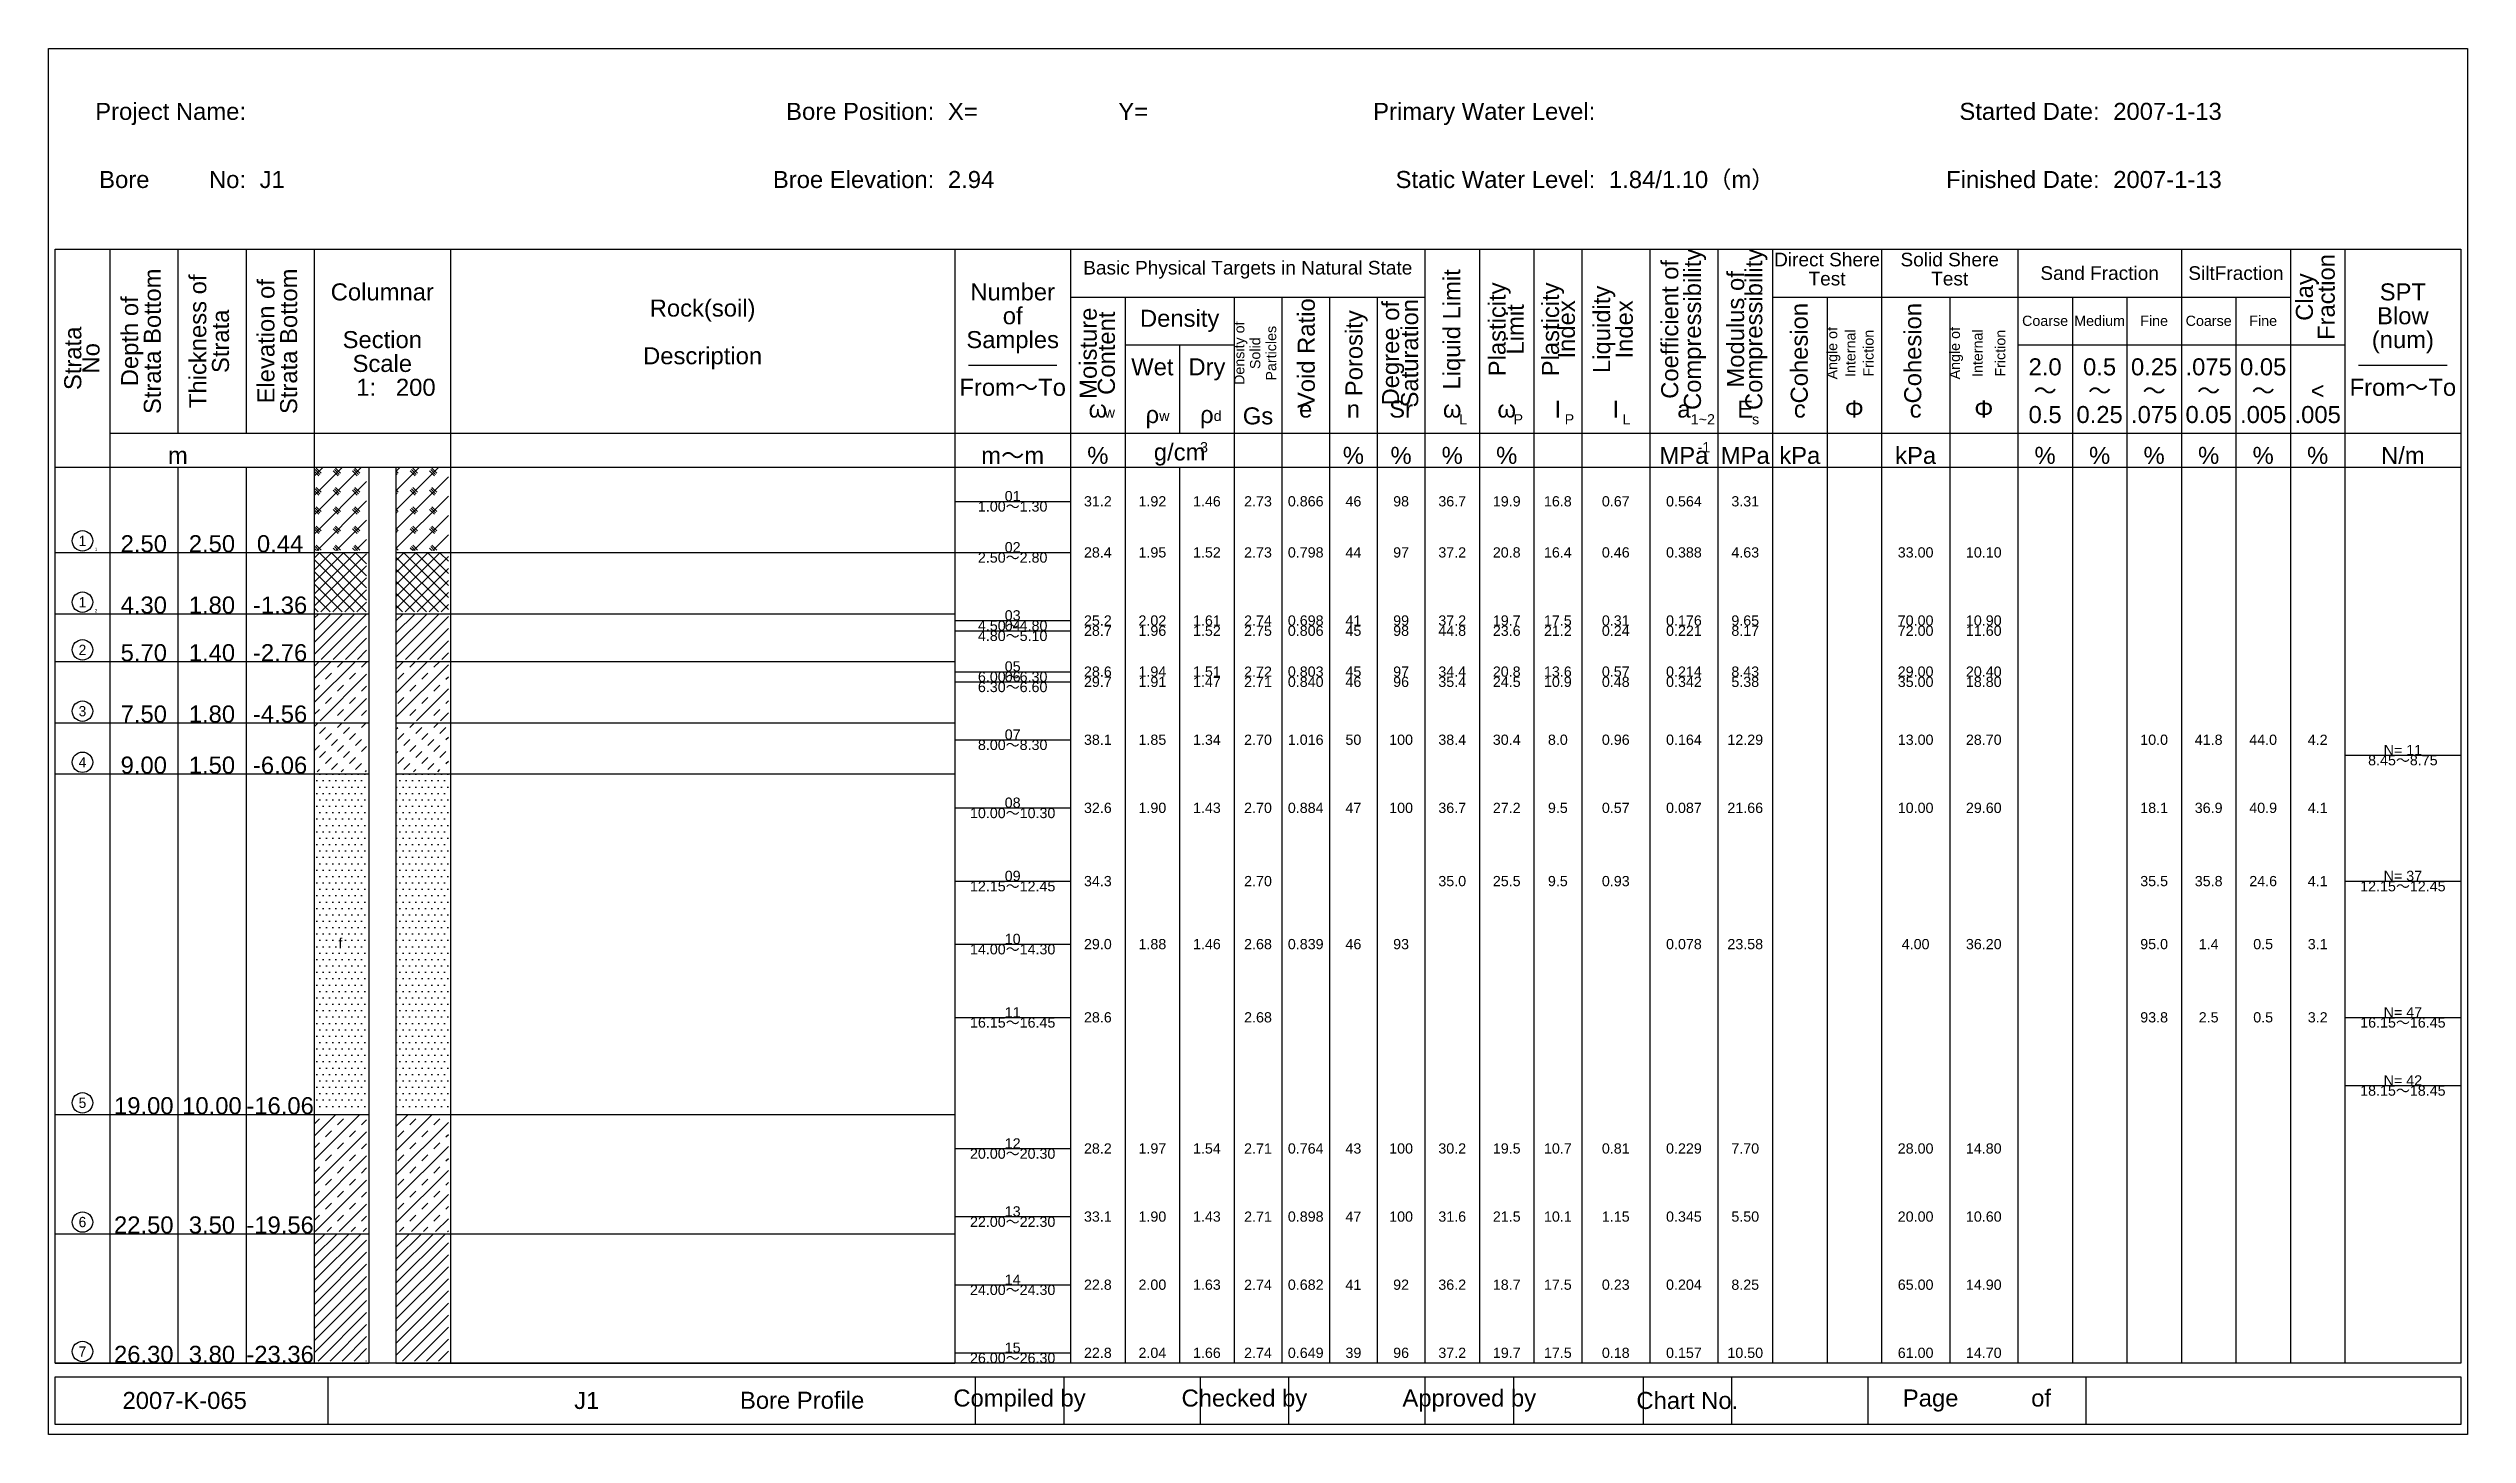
# Model space of a CAD drawing. Extents: x 0 to 355, y 76 to 280.
import ezdxf

# ---------------------------------------------------------------- set-up
doc = ezdxf.new("R2010")
doc.units = 0
doc.header["$MEASUREMENT"] = 0
doc.layers.get('0').update_dxf_attribs({"linetype": 'CONTINUOUS'})
doc.layers.add('1', color=7, linetype='CONTINUOUS')
pattern_1 = [(45, (0, 0), (-1.414214, 1.414214), []), (135, (0.0768, -0.533), (-2.828427, 0), [1, -3]), (135, (0.25, -0.333), (-2.828427, 0), [1, -3]), (135, (0.4232, -0.133), (-2.828427, 0), [1, -3])]
pattern_2 = [(45, (0, 0), (-0.883883, 0.883883), []), (135, (0, 0), (-0.883883, -0.883883), [])]
pattern_3 = [(45, (0, 0), (-0.883883, 0.883883), [])]
pattern_4 = [(45, (0, 0), (-1.767767, 1.767767), []), (45, (1.7678, 0), (-1.767767, 1.767767), [1.25, -1.25])]
pattern_5 = [(45, (0, 0), (-0.883883, 0.883883), [1.25, -1.25])]
pattern_6 = [(0, (0, 0), (0.4688, 0.9375), [0, -0.9375])]

msp = doc.modelspace()

# ---------------------------------------------------------------- texts
at = {"line_spacing_factor": 0.84}
for s, insert, char_height, attachment_point in [('{\\fArial|b0|i0|c134|p54;Project Name:}', (29, 272), 2.5, 3), ('{\\fArial|b0|i0|c134|p54;}', (31, 272), 2.5, 1), ('{\\fArial|b0|i0|c134|p54;X=}', (132, 272), 2.5, 1), ('{\\fArial|b0|i0|c134|p54;Y=}', (157, 272), 2.5, 1), ('{\\fArial|b0|i0|c134|p54;Primary Water Level:}', (227, 272), 2.5, 3), ('{\\fArial|b0|i0|c134|p54;}', (229, 272), 2.5, 1), ('{\\fArial|b0|i0|c134|p54;Started Date:}', (301, 272), 2.5, 3), ('{\\fArial|b0|i0|c134|p54;2007-1-13}', (303, 272), 2.5, 1), ('{\\fArial|b0|i0|c134|p54;Bore         No:}', (29, 262), 2.5, 3), ('{\\fArial|b0|i0|c134|p54;J1}', (31, 262), 2.5, 1), ('{\\fArial|b0|i0|c134|p54;2.94}', (132, 262), 2.5, 1), ('{\\fArial|b0|i0|c134|p54;Static Water Level:}', (227, 262), 2.5, 3), ('{\\fArial|b0|i0|c134|p54;1.84/1.10（m）}', (229, 262), 2.5, 1), ('{\\fArial|b0|i0|c134|p54;Finished Date:}', (301, 262), 2.5, 3), ('{\\fArial|b0|i0|c134|p54;2007-1-13}', (303, 262), 2.5, 1), ('{\\fArial|b0|i0|c134|p54;Basic Physical Targets in Natural State}', (176, 247.5), 2, 5), ('{\\fArial|b0|i0|c134|p54;Direct Shere\\PTest}', (261, 250), 2, 2), ('{\\fArial|b0|i0|c134|p54;Solid Shere\\PTest}', (279, 250), 2, 2), ('{\\fArial|b0|i0|c134|p54;Columnar\\P\\PSection\\PScale}', (49, 245.5), 2.5, 2), ('{\\fArial|b0|i0|c134|p54;Number\\Pof\\PSamples}', (141.5, 245.5), 2.5, 2), ('{\\fArial|b0|i0|c134|p54;Sand Fraction}', (301, 247), 2, 5), ('{\\fArial|b0|i0|c134|p54;SiltFraction}', (321, 247), 2, 5), ('{\\fArial|b0|i0|c134|p54;SPT\\PBlow\\P(num)}', (345.5, 245.5), 2.5, 2), ('{\\fArial|b0|i0|c134|p54;Rock(soil)\\P\\PDescription}', (96, 238), 2.5, 5), ('{\\fArial|b0|i0|c134|p54;Density}', (166, 240), 2.5, 5), ('{\\fArial|b0|i0|c134|p54;Coarse}', (293, 240), 1.5, 5), ('{\\fArial|b0|i0|c134|p54;Medium}', (301, 240), 1.5, 5), ('{\\fArial|b0|i0|c134|p54;Fine}', (309, 240), 1.5, 5), ('{\\fArial|b0|i0|c134|p54;Coarse}', (317, 240), 1.5, 5), ('{\\fArial|b0|i0|c134|p54;Fine}', (325, 240), 1.5, 5), ('{\\fArial|b0|i0|c134|p54;Wet\\P\\Pρ}', (162, 234.5), 2.5, 2), ('{\\fArial|b0|i0|c134|p54;Dry\\P\\Pρ}', (170, 234.5), 2.5, 2), ('{\\fArial|b0|i0|c134|p54;2.0\\P～\\P0.5}', (293, 234.5), 2.5, 2), ('{\\fArial|b0|i0|c134|p54;0.5\\P～\\P0.25}', (301, 234.5), 2.5, 2), ('{\\fArial|b0|i0|c134|p54;0.25\\P～\\P.075}', (309, 234.5), 2.5, 2), ('{\\fArial|b0|i0|c134|p54;.075\\P～\\P0.05}', (317, 234.5), 2.5, 2), ('{\\fArial|b0|i0|c134|p54;0.05\\P～\\P.005}', (325, 234.5), 2.5, 2), ('{\\fArial|b0|i0|c134|p54;1:   200}', (51, 231.5), 2.5, 2), ('{\\fArial|b0|i0|c134|p54;From～To}', (141.5, 231.5), 2.5, 2), ('{\\fArial|b0|i0|c134|p54;From～To}', (345.5, 231.5), 2.5, 2), ('{\\fArial|b0|i0|c134|p54;ω}', (154, 228.3), 2.5, 2), ('{\\fArial|b0|i0|c134|p54;Gs}', (177.5, 227.3), 2.5, 2), ('{\\fArial|b0|i0|c134|p54;e}', (184.5, 228.3), 2.5, 2), ('{\\fArial|b0|i0|c134|p54;n}', (191.5, 228.3), 2.5, 2), ('{\\fArial|b0|i0|c134|p54;Sr}', (198.5, 228.3), 2.5, 2), ('{\\fArial|b0|i0|c134|p54;ω}', (206, 228.3), 2.5, 2), ('{\\fArial|b0|i0|c134|p54;ω}', (214, 228.3), 2.5, 2), ('{\\fArial|b0|i0|c134|p54;Ι}', (221.5, 228.3), 2.5, 2), ('{\\fArial|b0|i0|c134|p54;Ι}', (230, 228.3), 2.5, 2), ('{\\fArial|b0|i0|c134|p54;а}', (240, 228.3), 2.5, 2), ('{\\fArial|b0|i0|c134|p54;E}', (249, 228.3), 2.5, 2), ('{\\fArial|b0|i0|c134|p54;c}', (257, 228.3), 2.5, 2), ('{\\fArial|b0|i0|c134|p54;Φ}', (265, 228.3), 2.5, 2), ('{\\fArial|b0|i0|c134|p54;c}', (274, 228.3), 2.5, 2), ('{\\fArial|b0|i0|c134|p54;Φ}', (284, 228.3), 2.5, 2), ('{\\fArial|b0|i0|c134|p54;\\P<\\P.005}', (333, 234.5), 2.5, 2), ('{\\fArial|b0|i0|c134|p54;w}', (155, 227.3), 1.5, 1), ('{\\fArial|b0|i0|c134|p54;w}', (163, 226.8), 1.5, 1), ('{\\fArial|b0|i0|c134|p54;d}', (171, 226.8), 1.5, 1), ('{\\fArial|b0|i0|c134|p54;L}', (207, 226.3), 1.5, 1), ('{\\fArial|b0|i0|c134|p54;P}', (215, 226.3), 1.5, 1), ('{\\fArial|b0|i0|c134|p54;P}', (222.5, 226.3), 1.5, 1), ('{\\fArial|b0|i0|c134|p54;L}', (231, 226.3), 1.5, 1), ('{\\fArial|b0|i0|c134|p54;1~2}', (241, 226.3), 1.5, 1), ('{\\fArial|b0|i0|c134|p54;s}', (250, 226.3), 1.5, 1), ('{\\fArial|b0|i0|c134|p54;m}', (19, 221.5), 2.5, 2), ('{\\fArial|b0|i0|c134|p54;m～m}', (141.5, 221.5), 2.5, 2), ('{\\fArial|b0|i0|c134|p54;%}', (154, 221.5), 2.5, 2), ('{\\fArial|b0|i0|c134|p54;g/cm}', (166, 222), 2.5, 2), ('{\\fArial|b0|i0|c134|p54;3}', (169, 222.2), 1.5, 1), ('{\\fArial|b0|i0|c134|p54;%}', (191.5, 221.5), 2.5, 2), ('{\\fArial|b0|i0|c134|p54;%}', (198.5, 221.5), 2.5, 2), ('{\\fArial|b0|i0|c134|p54;%}', (206, 221.5), 2.5, 2), ('{\\fArial|b0|i0|c134|p54;%}', (214, 221.5), 2.5, 2), ('{\\fArial|b0|i0|c134|p54;MPа}', (240, 221.5), 2.5, 2), ('{\\fArial|b0|i0|c134|p54;-1}', (242, 222.2), 1.5, 1), ('{\\fArial|b0|i0|c134|p54;MPа}', (249, 221.5), 2.5, 2), ('{\\fArial|b0|i0|c134|p54;kPа}', (257, 221.5), 2.5, 2), ('{\\fArial|b0|i0|c134|p54;kPа}', (274, 221.5), 2.5, 2), ('{\\fArial|b0|i0|c134|p54;%}', (293, 221.5), 2.5, 2), ('{\\fArial|b0|i0|c134|p54;%}', (301, 221.5), 2.5, 2), ('{\\fArial|b0|i0|c134|p54;%}', (309, 221.5), 2.5, 2), ('{\\fArial|b0|i0|c134|p54;%}', (317, 221.5), 2.5, 2), ('{\\fArial|b0|i0|c134|p54;%}', (325, 221.5), 2.5, 2), ('{\\fArial|b0|i0|c134|p54;%}', (333, 221.5), 2.5, 2), ('{\\fArial|b0|i0|c134|p54;N/m}', (345.5, 221.5), 2.5, 2), ('{\\fArial|b0|i0|c134|p54;2007-K-065}', (20, 81.5), 2.5, 5), ('{\\fArial|b0|i0|c134|p54;J1}', (79, 81.5), 2.5, 5), ('{\\fArial|b0|i0|c134|p54;Chart No.}', (240.5, 81.5), 2.5, 5), ('{\\fArial|b0|i0|c134|p54;Page           of           }', (283, 81.5), 2.5, 5)]:
    msp.add_mtext(s, dxfattribs=dict(at, insert=insert, char_height=char_height, attachment_point=attachment_point))
at = {"color": 1, "char_height": 2.5, "line_spacing_factor": 0.84}
for s, insert, attachment_point in [('{\\fArial|b0|i0|c134|p54;Bore Position:}', (130, 272), 3), ('{\\fArial|b0|i0|c134|p54;Broe Elevation:}', (130, 262), 3), ('{\\fArial|b0|i0|c134|p54;Bore Profile}', (119.73, 81.53), 6), ('{\\fArial|b0|i0|c134|p54;Compiled by}', (142.5, 81.5), 5), ('{\\fArial|b0|i0|c134|p54;Checked by}', (175.5, 81.5), 5), ('{\\fArial|b0|i0|c134|p54;Approved by}', (208.5, 81.5), 5)]:
    msp.add_mtext(s, dxfattribs=dict(at, insert=insert, attachment_point=attachment_point))
at = {"attachment_point": 2, "rotation": 90, "line_spacing_factor": 0.84}
for s, insert, char_height in [('{\\fArial|b0|i0|c134|p54;Coefficient of}', (236.67, 238.75), 2.5), ('{\\fArial|b0|i0|c134|p54;Compressibility}', (240, 238.75), 2.5), ('{\\fArial|b0|i0|c134|p54;Compressibility}', (249, 238.75), 2.5), ('{\\fArial|b0|i0|c134|p54;Fraction}', (333, 243.5), 2.5), ('{\\fArial|b0|i0|c134|p54;Strata Bottom}', (14, 237), 2.5), ('{\\fArial|b0|i0|c134|p54;Thickness of}', (20.67, 237), 2.5), ('{\\fArial|b0|i0|c134|p54;Elevation of}', (30.67, 237), 2.5), ('{\\fArial|b0|i0|c134|p54;Strata Bottom}', (34, 237), 2.5), ('{\\fArial|b0|i0|c134|p54;Liquid Limit}', (204.67, 238.75), 2.5), ('{\\fArial|b0|i0|c134|p54;Plasticity}', (211.33, 238.75), 2.5), ('{\\fArial|b0|i0|c134|p54;Plasticity}', (219.17, 238.75), 2.5), ('{\\fArial|b0|i0|c134|p54;Liquidity}', (226.67, 238.75), 2.5), ('{\\fArial|b0|i0|c134|p54;Modulus of}', (246.33, 238.75), 2.5), ('{\\fArial|b0|i0|c134|p54;Clay}', (329.8, 243.5), 2.5), ('{\\fArial|b0|i0|c134|p54;Depth of}', (10.67, 237), 2.5), ('{\\fArial|b0|i0|c134|p54;Strata}', (24, 237), 2.5), ('{\\fArial|b0|i0|c134|p54;Moisture}', (151.33, 235.25), 2.5), ('{\\fArial|b0|i0|c134|p54;Void Ratio}', (183.33, 235.25), 2.5), ('{\\fArial|b0|i0|c134|p54;Porosity}', (190.33, 235.25), 2.5), ('{\\fArial|b0|i0|c134|p54;Degree of}', (195.7, 235.25), 2.5), ('{\\fArial|b0|i0|c134|p54;Saturation}', (198.5, 235.25), 2.5), ('{\\fArial|b0|i0|c134|p54;Limit}', (214, 238.75), 2.5), ('{\\fArial|b0|i0|c134|p54;Index}', (221.5, 238.75), 2.5), ('{\\fArial|b0|i0|c134|p54;Index}', (230, 238.75), 2.5), ('{\\fArial|b0|i0|c134|p54;Cohesion}', (255.67, 235.25), 2.5), ('{\\fArial|b0|i0|c134|p54;Cohesion}', (272.33, 235.25), 2.5), ('{\\fArial|b0|i0|c134|p54;Strata}', (2.33, 234.5), 2.5), ('{\\fArial|b0|i0|c134|p54;Content}', (154, 235.25), 2.5), ('{\\fArial|b0|i0|c134|p54;Density of}', (174, 235.25), 1.5), ('{\\fArial|b0|i0|c134|p54;Particles}', (178.67, 235.25), 1.5), ('{\\fArial|b0|i0|c134|p54;Angle of}', (261, 235.25), 1.5), ('{\\fArial|b0|i0|c134|p54;Internal}', (263.67, 235.25), 1.5), ('{\\fArial|b0|i0|c134|p54;Friction}', (266.33, 235.25), 1.5), ('{\\fArial|b0|i0|c134|p54;Angle of}', (279, 235.25), 1.5), ('{\\fArial|b0|i0|c134|p54;Internal}', (282.33, 235.25), 1.5), ('{\\fArial|b0|i0|c134|p54;Friction}', (285.67, 235.25), 1.5), ('{\\fArial|b0|i0|c134|p54;No}', (5, 234.5), 2.5), ('{\\fArial|b0|i0|c134|p54;Solid}', (176.33, 235.25), 1.5)]:
    msp.add_mtext(s, dxfattribs=dict(at, insert=insert, char_height=char_height))
at = {"layer": '1', "char_height": 2.5, "width": 75.5, "attachment_point": 1, "line_spacing_factor": 0.84}
for insert in [(59, 218.5), (59, 206), (59, 197), (59, 190), (59, 181), (59, 173.5), (59, 123.5), (59, 106)]:
    msp.add_mtext('{\\fArial|b0|i0|c134|p54;}', dxfattribs=dict(at, insert=insert))
at = {"layer": '1', "line_spacing_factor": 0.84}
for s, insert, char_height, attachment_point in [('{\\fArial|b0|i0|c134|p54;1.00～1.30}', (141.5, 213.5), 1.5, 2), ('{\\fArial|b0|i0|c134|p54;01}', (141.5, 213.5), 1.5, 8), ('{\\fArial|b0|i0|c134|p54;31.2}', (154, 213.5), 1.5, 5), ('{\\fArial|b0|i0|c134|p54;1.92}', (162, 213.5), 1.5, 5), ('{\\fArial|b0|i0|c134|p54;1.46}', (170, 213.5), 1.5, 5), ('{\\fArial|b0|i0|c134|p54;2.73}', (177.5, 213.5), 1.5, 5), ('{\\fArial|b0|i0|c134|p54;0.866}', (184.5, 213.5), 1.5, 5), ('{\\fArial|b0|i0|c134|p54;46}', (191.5, 213.5), 1.5, 5), ('{\\fArial|b0|i0|c134|p54;98}', (198.5, 213.5), 1.5, 5), ('{\\fArial|b0|i0|c134|p54;36.7}', (206, 213.5), 1.5, 5), ('{\\fArial|b0|i0|c134|p54;19.9}', (214, 213.5), 1.5, 5), ('{\\fArial|b0|i0|c134|p54;16.8}', (221.5, 213.5), 1.5, 5), ('{\\fArial|b0|i0|c134|p54;0.67}', (230, 213.5), 1.5, 5), ('{\\fArial|b0|i0|c134|p54;0.564}', (240, 213.5), 1.5, 5), ('{\\fArial|b0|i0|c134|p54;3.31}', (249, 213.5), 1.5, 5), ('{\\fArial|b0|i0|c134|p54; }', (257, 213.5), 1.5, 5), ('{\\fArial|b0|i0|c134|p54; }', (265, 213.5), 1.5, 5), ('{\\fArial|b0|i0|c134|p54; }', (274, 213.5), 1.5, 5), ('{\\fArial|b0|i0|c134|p54; }', (284, 213.5), 1.5, 5), ('{\\fArial|b0|i0|c134|p54; }', (293, 213.5), 1.5, 5), ('{\\fArial|b0|i0|c134|p54; }', (301, 213.5), 1.5, 5), ('{\\fArial|b0|i0|c134|p54; }', (309, 213.5), 1.5, 5), ('{\\fArial|b0|i0|c134|p54; }', (317, 213.5), 1.5, 5), ('{\\fArial|b0|i0|c134|p54; }', (325, 213.5), 1.5, 5), ('{\\fArial|b0|i0|c134|p54;2.50}', (14, 206), 2.5, 8), ('{\\fArial|b0|i0|c134|p54;2.50}', (24, 206), 2.5, 8), ('{\\fArial|b0|i0|c134|p54;0.44}', (34, 206), 2.5, 8), ('{\\fArial|b0|i0|c134|p54;2.50～2.80}', (141.5, 206), 1.5, 2), ('{\\fArial|b0|i0|c134|p54;02}', (141.5, 206), 1.5, 8), ('{\\fArial|b0|i0|c134|p54;28.4}', (154, 206), 1.5, 5), ('{\\fArial|b0|i0|c134|p54;1.95}', (162, 206), 1.5, 5), ('{\\fArial|b0|i0|c134|p54;1.52}', (170, 206), 1.5, 5), ('{\\fArial|b0|i0|c134|p54;2.73}', (177.5, 206), 1.5, 5), ('{\\fArial|b0|i0|c134|p54;0.798}', (184.5, 206), 1.5, 5), ('{\\fArial|b0|i0|c134|p54;44}', (191.5, 206), 1.5, 5), ('{\\fArial|b0|i0|c134|p54;97}', (198.5, 206), 1.5, 5), ('{\\fArial|b0|i0|c134|p54;37.2}', (206, 206), 1.5, 5), ('{\\fArial|b0|i0|c134|p54;20.8}', (214, 206), 1.5, 5), ('{\\fArial|b0|i0|c134|p54;16.4}', (221.5, 206), 1.5, 5), ('{\\fArial|b0|i0|c134|p54;0.46}', (230, 206), 1.5, 5), ('{\\fArial|b0|i0|c134|p54;0.388}', (240, 206), 1.5, 5), ('{\\fArial|b0|i0|c134|p54;4.63}', (249, 206), 1.5, 5), ('{\\fArial|b0|i0|c134|p54; }', (257, 206), 1.5, 5), ('{\\fArial|b0|i0|c134|p54; }', (265, 206), 1.5, 5), ('{\\fArial|b0|i0|c134|p54;33.00}', (274, 206), 1.5, 5), ('{\\fArial|b0|i0|c134|p54;10.10}', (284, 206), 1.5, 5), ('{\\fArial|b0|i0|c134|p54; }', (293, 206), 1.5, 5), ('{\\fArial|b0|i0|c134|p54; }', (301, 206), 1.5, 5), ('{\\fArial|b0|i0|c134|p54; }', (309, 206), 1.5, 5), ('{\\fArial|b0|i0|c134|p54; }', (317, 206), 1.5, 5), ('{\\fArial|b0|i0|c134|p54; }', (325, 206), 1.5, 5), ('{\\fArial|b0|i0|c134|p54;4.30}', (14, 197), 2.5, 8), ('{\\fArial|b0|i0|c134|p54;1.80}', (24, 197), 2.5, 8), ('{\\fArial|b0|i0|c134|p54;-1.36}', (34, 197), 2.5, 8), ('{\\fArial|b0|i0|c134|p54;4.50～4.80}', (141.5, 196), 1.5, 2), ('{\\fArial|b0|i0|c134|p54;03}', (141.5, 196), 1.5, 8), ('{\\fArial|b0|i0|c134|p54;04}', (141.5, 194.5), 1.5, 8), ('{\\fArial|b0|i0|c134|p54;25.2}', (154, 196), 1.5, 5), ('{\\fArial|b0|i0|c134|p54;28.7}', (154, 194.5), 1.5, 5), ('{\\fArial|b0|i0|c134|p54;2.02}', (162, 196), 1.5, 5), ('{\\fArial|b0|i0|c134|p54;1.96}', (162, 194.5), 1.5, 5), ('{\\fArial|b0|i0|c134|p54;1.61}', (170, 196), 1.5, 5), ('{\\fArial|b0|i0|c134|p54;1.52}', (170, 194.5), 1.5, 5), ('{\\fArial|b0|i0|c134|p54;2.74}', (177.5, 196), 1.5, 5), ('{\\fArial|b0|i0|c134|p54;2.75}', (177.5, 194.5), 1.5, 5), ('{\\fArial|b0|i0|c134|p54;0.698}', (184.5, 196), 1.5, 5), ('{\\fArial|b0|i0|c134|p54;0.806}', (184.5, 194.5), 1.5, 5), ('{\\fArial|b0|i0|c134|p54;41}', (191.5, 196), 1.5, 5), ('{\\fArial|b0|i0|c134|p54;45}', (191.5, 194.5), 1.5, 5), ('{\\fArial|b0|i0|c134|p54;99}', (198.5, 196), 1.5, 5), ('{\\fArial|b0|i0|c134|p54;98}', (198.5, 194.5), 1.5, 5), ('{\\fArial|b0|i0|c134|p54;44.8}', (206, 194.5), 1.5, 5), ('{\\fArial|b0|i0|c134|p54;37.2}', (206, 196), 1.5, 5), ('{\\fArial|b0|i0|c134|p54;23.6}', (214, 194.5), 1.5, 5), ('{\\fArial|b0|i0|c134|p54;19.7}', (214, 196), 1.5, 5), ('{\\fArial|b0|i0|c134|p54;21.2}', (221.5, 194.5), 1.5, 5), ('{\\fArial|b0|i0|c134|p54;17.5}', (221.5, 196), 1.5, 5), ('{\\fArial|b0|i0|c134|p54;0.31}', (230, 196), 1.5, 5), ('{\\fArial|b0|i0|c134|p54;0.24}', (230, 194.5), 1.5, 5), ('{\\fArial|b0|i0|c134|p54;0.176}', (240, 196), 1.5, 5), ('{\\fArial|b0|i0|c134|p54;0.221}', (240, 194.5), 1.5, 5), ('{\\fArial|b0|i0|c134|p54;8.17}', (249, 194.5), 1.5, 5), ('{\\fArial|b0|i0|c134|p54;9.65}', (249, 196), 1.5, 5), ('{\\fArial|b0|i0|c134|p54; }', (257, 196), 1.5, 5), ('{\\fArial|b0|i0|c134|p54; }', (265, 196), 1.5, 5), ('{\\fArial|b0|i0|c134|p54;70.00}', (274, 196), 1.5, 5), ('{\\fArial|b0|i0|c134|p54;72.00}', (274, 194.5), 1.5, 5), ('{\\fArial|b0|i0|c134|p54;10.90}', (284, 196), 1.5, 5), ('{\\fArial|b0|i0|c134|p54;11.60}', (284, 194.5), 1.5, 5), ('{\\fArial|b0|i0|c134|p54; }', (293, 196), 1.5, 5), ('{\\fArial|b0|i0|c134|p54; }', (301, 196), 1.5, 5), ('{\\fArial|b0|i0|c134|p54; }', (309, 196), 1.5, 5), ('{\\fArial|b0|i0|c134|p54; }', (317, 196), 1.5, 5), ('{\\fArial|b0|i0|c134|p54; }', (325, 196), 1.5, 5), ('{\\fArial|b0|i0|c134|p54;5.70}', (14, 190), 2.5, 8), ('{\\fArial|b0|i0|c134|p54;1.40}', (24, 190), 2.5, 8), ('{\\fArial|b0|i0|c134|p54;-2.76}', (34, 190), 2.5, 8), ('{\\fArial|b0|i0|c134|p54;4.80～5.10}', (141.5, 194.5), 1.5, 2), ('{\\fArial|b0|i0|c134|p54; }', (257, 194.5), 1.5, 5), ('{\\fArial|b0|i0|c134|p54; }', (265, 194.5), 1.5, 5), ('{\\fArial|b0|i0|c134|p54; }', (293, 194.5), 1.5, 5), ('{\\fArial|b0|i0|c134|p54; }', (301, 194.5), 1.5, 5), ('{\\fArial|b0|i0|c134|p54; }', (309, 194.5), 1.5, 5), ('{\\fArial|b0|i0|c134|p54; }', (317, 194.5), 1.5, 5), ('{\\fArial|b0|i0|c134|p54; }', (325, 194.5), 1.5, 5), ('{\\fArial|b0|i0|c134|p54;6.00～6.30}', (141.5, 188.5), 1.5, 2), ('{\\fArial|b0|i0|c134|p54;05}', (141.5, 188.5), 1.5, 8), ('{\\fArial|b0|i0|c134|p54;06}', (141.5, 187), 1.5, 8), ('{\\fArial|b0|i0|c134|p54;28.6}', (154, 188.5), 1.5, 5), ('{\\fArial|b0|i0|c134|p54;1.94}', (162, 188.5), 1.5, 5), ('{\\fArial|b0|i0|c134|p54;1.51}', (170, 188.5), 1.5, 5), ('{\\fArial|b0|i0|c134|p54;2.72}', (177.5, 188.5), 1.5, 5), ('{\\fArial|b0|i0|c134|p54;0.803}', (184.5, 188.5), 1.5, 5), ('{\\fArial|b0|i0|c134|p54;45}', (191.5, 188.5), 1.5, 5), ('{\\fArial|b0|i0|c134|p54;97}', (198.5, 188.5), 1.5, 5), ('{\\fArial|b0|i0|c134|p54;34.4}', (206, 188.5), 1.5, 5), ('{\\fArial|b0|i0|c134|p54;20.8}', (214, 188.5), 1.5, 5), ('{\\fArial|b0|i0|c134|p54;13.6}', (221.5, 188.5), 1.5, 5), ('{\\fArial|b0|i0|c134|p54;0.57}', (230, 188.5), 1.5, 5), ('{\\fArial|b0|i0|c134|p54;0.214}', (240, 188.5), 1.5, 5), ('{\\fArial|b0|i0|c134|p54;8.43}', (249, 188.5), 1.5, 5), ('{\\fArial|b0|i0|c134|p54; }', (257, 188.5), 1.5, 5), ('{\\fArial|b0|i0|c134|p54; }', (265, 188.5), 1.5, 5), ('{\\fArial|b0|i0|c134|p54;29.00}', (274, 188.5), 1.5, 5), ('{\\fArial|b0|i0|c134|p54;20.40}', (284, 188.5), 1.5, 5), ('{\\fArial|b0|i0|c134|p54; }', (293, 188.5), 1.5, 5), ('{\\fArial|b0|i0|c134|p54; }', (301, 188.5), 1.5, 5), ('{\\fArial|b0|i0|c134|p54; }', (309, 188.5), 1.5, 5), ('{\\fArial|b0|i0|c134|p54; }', (317, 188.5), 1.5, 5), ('{\\fArial|b0|i0|c134|p54; }', (325, 188.5), 1.5, 5), ('{\\fArial|b0|i0|c134|p54;6.30～6.60}', (141.5, 187), 1.5, 2), ('{\\fArial|b0|i0|c134|p54;29.7}', (154, 187), 1.5, 5), ('{\\fArial|b0|i0|c134|p54;1.91}', (162, 187), 1.5, 5), ('{\\fArial|b0|i0|c134|p54;1.47}', (170, 187), 1.5, 5), ('{\\fArial|b0|i0|c134|p54;2.71}', (177.5, 187), 1.5, 5), ('{\\fArial|b0|i0|c134|p54;0.840}', (184.5, 187), 1.5, 5), ('{\\fArial|b0|i0|c134|p54;46}', (191.5, 187), 1.5, 5), ('{\\fArial|b0|i0|c134|p54;96}', (198.5, 187), 1.5, 5), ('{\\fArial|b0|i0|c134|p54;35.4}', (206, 187), 1.5, 5), ('{\\fArial|b0|i0|c134|p54;24.5}', (214, 187), 1.5, 5), ('{\\fArial|b0|i0|c134|p54;10.9}', (221.5, 187), 1.5, 5), ('{\\fArial|b0|i0|c134|p54;0.48}', (230, 187), 1.5, 5), ('{\\fArial|b0|i0|c134|p54;0.342}', (240, 187), 1.5, 5), ('{\\fArial|b0|i0|c134|p54;5.38}', (249, 187), 1.5, 5), ('{\\fArial|b0|i0|c134|p54; }', (257, 187), 1.5, 5), ('{\\fArial|b0|i0|c134|p54; }', (265, 187), 1.5, 5), ('{\\fArial|b0|i0|c134|p54;35.00}', (274, 187), 1.5, 5), ('{\\fArial|b0|i0|c134|p54;18.80}', (284, 187), 1.5, 5), ('{\\fArial|b0|i0|c134|p54; }', (293, 187), 1.5, 5), ('{\\fArial|b0|i0|c134|p54; }', (301, 187), 1.5, 5), ('{\\fArial|b0|i0|c134|p54; }', (309, 187), 1.5, 5), ('{\\fArial|b0|i0|c134|p54; }', (317, 187), 1.5, 5), ('{\\fArial|b0|i0|c134|p54; }', (325, 187), 1.5, 5), ('{\\fArial|b0|i0|c134|p54;7.50}', (14, 181), 2.5, 8), ('{\\fArial|b0|i0|c134|p54;1.80}', (24, 181), 2.5, 8), ('{\\fArial|b0|i0|c134|p54;-4.56}', (34, 181), 2.5, 8), ('{\\fArial|b0|i0|c134|p54;8.00～8.30}', (141.5, 178.5), 1.5, 2), ('{\\fArial|b0|i0|c134|p54;07}', (141.5, 178.5), 1.5, 8), ('{\\fArial|b0|i0|c134|p54;38.1}', (154, 178.5), 1.5, 5), ('{\\fArial|b0|i0|c134|p54;1.85}', (162, 178.5), 1.5, 5), ('{\\fArial|b0|i0|c134|p54;1.34}', (170, 178.5), 1.5, 5), ('{\\fArial|b0|i0|c134|p54;2.70}', (177.5, 178.5), 1.5, 5), ('{\\fArial|b0|i0|c134|p54;1.016}', (184.5, 178.5), 1.5, 5), ('{\\fArial|b0|i0|c134|p54;50}', (191.5, 178.5), 1.5, 5), ('{\\fArial|b0|i0|c134|p54;100}', (198.5, 178.5), 1.5, 5), ('{\\fArial|b0|i0|c134|p54;38.4}', (206, 178.5), 1.5, 5), ('{\\fArial|b0|i0|c134|p54;30.4}', (214, 178.5), 1.5, 5), ('{\\fArial|b0|i0|c134|p54;8.0}', (221.5, 178.5), 1.5, 5), ('{\\fArial|b0|i0|c134|p54;0.96}', (230, 178.5), 1.5, 5), ('{\\fArial|b0|i0|c134|p54;0.164}', (240, 178.5), 1.5, 5), ('{\\fArial|b0|i0|c134|p54;12.29}', (249, 178.5), 1.5, 5), ('{\\fArial|b0|i0|c134|p54; }', (257, 178.5), 1.5, 5), ('{\\fArial|b0|i0|c134|p54; }', (265, 178.5), 1.5, 5), ('{\\fArial|b0|i0|c134|p54;13.00}', (274, 178.5), 1.5, 5), ('{\\fArial|b0|i0|c134|p54;28.70}', (284, 178.5), 1.5, 5), ('{\\fArial|b0|i0|c134|p54; }', (293, 178.5), 1.5, 5), ('{\\fArial|b0|i0|c134|p54; }', (301, 178.5), 1.5, 5), ('{\\fArial|b0|i0|c134|p54;10.0}', (309, 178.5), 1.5, 5), ('{\\fArial|b0|i0|c134|p54;41.8}', (317, 178.5), 1.5, 5), ('{\\fArial|b0|i0|c134|p54;44.0}', (325, 178.5), 1.5, 5), ('{\\fArial|b0|i0|c134|p54;4.2}', (333, 178.5), 1.5, 5), ('{\\fArial|b0|i0|c134|p54;N= 11}', (345.5, 176.25), 1.5, 8), ('{\\fArial|b0|i0|c134|p54;9.00}', (14, 173.5), 2.5, 8), ('{\\fArial|b0|i0|c134|p54;1.50}', (24, 173.5), 2.5, 8), ('{\\fArial|b0|i0|c134|p54;-6.06}', (34, 173.5), 2.5, 8), ('{\\fArial|b0|i0|c134|p54;8.45～8.75}', (345.5, 176.25), 1.5, 2), ('{\\fArial|b0|i0|c134|p54;10.00～10.30}', (141.5, 168.5), 1.5, 2), ('{\\fArial|b0|i0|c134|p54;08}', (141.5, 168.5), 1.5, 8), ('{\\fArial|b0|i0|c134|p54;32.6}', (154, 168.5), 1.5, 5), ('{\\fArial|b0|i0|c134|p54;1.90}', (162, 168.5), 1.5, 5), ('{\\fArial|b0|i0|c134|p54;1.43}', (170, 168.5), 1.5, 5), ('{\\fArial|b0|i0|c134|p54;2.70}', (177.5, 168.5), 1.5, 5), ('{\\fArial|b0|i0|c134|p54;0.884}', (184.5, 168.5), 1.5, 5), ('{\\fArial|b0|i0|c134|p54;47}', (191.5, 168.5), 1.5, 5), ('{\\fArial|b0|i0|c134|p54;100}', (198.5, 168.5), 1.5, 5), ('{\\fArial|b0|i0|c134|p54;36.7}', (206, 168.5), 1.5, 5), ('{\\fArial|b0|i0|c134|p54;27.2}', (214, 168.5), 1.5, 5), ('{\\fArial|b0|i0|c134|p54;9.5}', (221.5, 168.5), 1.5, 5), ('{\\fArial|b0|i0|c134|p54;0.57}', (230, 168.5), 1.5, 5), ('{\\fArial|b0|i0|c134|p54;0.087}', (240, 168.5), 1.5, 5), ('{\\fArial|b0|i0|c134|p54;21.66}', (249, 168.5), 1.5, 5), ('{\\fArial|b0|i0|c134|p54; }', (257, 168.5), 1.5, 5), ('{\\fArial|b0|i0|c134|p54; }', (265, 168.5), 1.5, 5), ('{\\fArial|b0|i0|c134|p54;10.00}', (274, 168.5), 1.5, 5), ('{\\fArial|b0|i0|c134|p54;29.60}', (284, 168.5), 1.5, 5), ('{\\fArial|b0|i0|c134|p54; }', (293, 168.5), 1.5, 5), ('{\\fArial|b0|i0|c134|p54; }', (301, 168.5), 1.5, 5), ('{\\fArial|b0|i0|c134|p54;18.1}', (309, 168.5), 1.5, 5), ('{\\fArial|b0|i0|c134|p54;36.9}', (317, 168.5), 1.5, 5), ('{\\fArial|b0|i0|c134|p54;40.9}', (325, 168.5), 1.5, 5), ('{\\fArial|b0|i0|c134|p54;4.1}', (333, 168.5), 1.5, 5), ('{\\fArial|b0|i0|c134|p54;12.15～12.45}', (141.5, 157.75), 1.5, 2), ('{\\fArial|b0|i0|c134|p54;09}', (141.5, 157.75), 1.5, 8), ('{\\fArial|b0|i0|c134|p54;34.3}', (154, 157.75), 1.5, 5), ('{\\fArial|b0|i0|c134|p54; }', (162, 157.75), 1.5, 5), ('{\\fArial|b0|i0|c134|p54; }', (170, 157.75), 1.5, 5), ('{\\fArial|b0|i0|c134|p54;2.70}', (177.5, 157.75), 1.5, 5), ('{\\fArial|b0|i0|c134|p54; }', (184.5, 157.75), 1.5, 5), ('{\\fArial|b0|i0|c134|p54; }', (191.5, 157.75), 1.5, 5), ('{\\fArial|b0|i0|c134|p54; }', (198.5, 157.75), 1.5, 5), ('{\\fArial|b0|i0|c134|p54;35.0}', (206, 157.75), 1.5, 5), ('{\\fArial|b0|i0|c134|p54;25.5}', (214, 157.75), 1.5, 5), ('{\\fArial|b0|i0|c134|p54;9.5}', (221.5, 157.75), 1.5, 5), ('{\\fArial|b0|i0|c134|p54;0.93}', (230, 157.75), 1.5, 5), ('{\\fArial|b0|i0|c134|p54; }', (240, 157.75), 1.5, 5), ('{\\fArial|b0|i0|c134|p54; }', (249, 157.75), 1.5, 5), ('{\\fArial|b0|i0|c134|p54; }', (257, 157.75), 1.5, 5), ('{\\fArial|b0|i0|c134|p54; }', (265, 157.75), 1.5, 5), ('{\\fArial|b0|i0|c134|p54; }', (274, 157.75), 1.5, 5), ('{\\fArial|b0|i0|c134|p54; }', (284, 157.75), 1.5, 5), ('{\\fArial|b0|i0|c134|p54; }', (293, 157.75), 1.5, 5), ('{\\fArial|b0|i0|c134|p54; }', (301, 157.75), 1.5, 5), ('{\\fArial|b0|i0|c134|p54;35.5}', (309, 157.75), 1.5, 5), ('{\\fArial|b0|i0|c134|p54;35.8}', (317, 157.75), 1.5, 5), ('{\\fArial|b0|i0|c134|p54;24.6}', (325, 157.75), 1.5, 5), ('{\\fArial|b0|i0|c134|p54;4.1}', (333, 157.75), 1.5, 5), ('{\\fArial|b0|i0|c134|p54;12.15～12.45}', (345.5, 157.75), 1.5, 2), ('{\\fArial|b0|i0|c134|p54;N= 37}', (345.5, 157.75), 1.5, 8), ('{\\f|b0|i0|c134|p54;f}', (42.85, 148.65), 1.5, 5), ('{\\fArial|b0|i0|c134|p54;10}', (141.5, 148.5), 1.5, 8), ('{\\fArial|b0|i0|c134|p54;29.0}', (154, 148.5), 1.5, 5), ('{\\fArial|b0|i0|c134|p54;1.88}', (162, 148.5), 1.5, 5), ('{\\fArial|b0|i0|c134|p54;1.46}', (170, 148.5), 1.5, 5), ('{\\fArial|b0|i0|c134|p54;2.68}', (177.5, 148.5), 1.5, 5), ('{\\fArial|b0|i0|c134|p54;0.839}', (184.5, 148.5), 1.5, 5), ('{\\fArial|b0|i0|c134|p54;46}', (191.5, 148.5), 1.5, 5), ('{\\fArial|b0|i0|c134|p54;93}', (198.5, 148.5), 1.5, 5), ('{\\fArial|b0|i0|c134|p54;0.078}', (240, 148.5), 1.5, 5), ('{\\fArial|b0|i0|c134|p54;23.58}', (249, 148.5), 1.5, 5), ('{\\fArial|b0|i0|c134|p54;4.00}', (274, 148.5), 1.5, 5), ('{\\fArial|b0|i0|c134|p54;36.20}', (284, 148.5), 1.5, 5), ('{\\fArial|b0|i0|c134|p54;95.0}', (309, 148.5), 1.5, 5), ('{\\fArial|b0|i0|c134|p54;1.4}', (317, 148.5), 1.5, 5), ('{\\fArial|b0|i0|c134|p54;0.5}', (325, 148.5), 1.5, 5), ('{\\fArial|b0|i0|c134|p54;3.1}', (333, 148.5), 1.5, 5), ('{\\fArial|b0|i0|c134|p54;14.00～14.30}', (141.5, 148.5), 1.5, 2), ('{\\fArial|b0|i0|c134|p54; }', (206, 148.5), 1.5, 5), ('{\\fArial|b0|i0|c134|p54; }', (214, 148.5), 1.5, 5), ('{\\fArial|b0|i0|c134|p54; }', (221.5, 148.5), 1.5, 5), ('{\\fArial|b0|i0|c134|p54; }', (230, 148.5), 1.5, 5), ('{\\fArial|b0|i0|c134|p54; }', (257, 148.5), 1.5, 5), ('{\\fArial|b0|i0|c134|p54; }', (265, 148.5), 1.5, 5), ('{\\fArial|b0|i0|c134|p54; }', (293, 148.5), 1.5, 5), ('{\\fArial|b0|i0|c134|p54; }', (301, 148.5), 1.5, 5), ('{\\fArial|b0|i0|c134|p54;11}', (141.5, 137.75), 1.5, 8), ('{\\fArial|b0|i0|c134|p54;28.6}', (154, 137.75), 1.5, 5), ('{\\fArial|b0|i0|c134|p54;2.68}', (177.5, 137.75), 1.5, 5), ('{\\fArial|b0|i0|c134|p54;93.8}', (309, 137.75), 1.5, 5), ('{\\fArial|b0|i0|c134|p54;2.5}', (317, 137.75), 1.5, 5), ('{\\fArial|b0|i0|c134|p54;0.5}', (325, 137.75), 1.5, 5), ('{\\fArial|b0|i0|c134|p54;3.2}', (333, 137.75), 1.5, 5), ('{\\fArial|b0|i0|c134|p54;N= 47}', (345.5, 137.75), 1.5, 8), ('{\\fArial|b0|i0|c134|p54;16.15～16.45}', (141.5, 137.75), 1.5, 2), ('{\\fArial|b0|i0|c134|p54; }', (162, 137.75), 1.5, 5), ('{\\fArial|b0|i0|c134|p54; }', (170, 137.75), 1.5, 5), ('{\\fArial|b0|i0|c134|p54; }', (184.5, 137.75), 1.5, 5), ('{\\fArial|b0|i0|c134|p54; }', (191.5, 137.75), 1.5, 5), ('{\\fArial|b0|i0|c134|p54; }', (198.5, 137.75), 1.5, 5), ('{\\fArial|b0|i0|c134|p54; }', (206, 137.75), 1.5, 5), ('{\\fArial|b0|i0|c134|p54; }', (214, 137.75), 1.5, 5), ('{\\fArial|b0|i0|c134|p54; }', (221.5, 137.75), 1.5, 5), ('{\\fArial|b0|i0|c134|p54; }', (230, 137.75), 1.5, 5), ('{\\fArial|b0|i0|c134|p54; }', (240, 137.75), 1.5, 5), ('{\\fArial|b0|i0|c134|p54; }', (249, 137.75), 1.5, 5), ('{\\fArial|b0|i0|c134|p54; }', (257, 137.75), 1.5, 5), ('{\\fArial|b0|i0|c134|p54; }', (265, 137.75), 1.5, 5), ('{\\fArial|b0|i0|c134|p54; }', (274, 137.75), 1.5, 5), ('{\\fArial|b0|i0|c134|p54; }', (284, 137.75), 1.5, 5), ('{\\fArial|b0|i0|c134|p54; }', (293, 137.75), 1.5, 5), ('{\\fArial|b0|i0|c134|p54; }', (301, 137.75), 1.5, 5), ('{\\fArial|b0|i0|c134|p54;16.15～16.45}', (345.5, 137.75), 1.5, 2), ('{\\fArial|b0|i0|c134|p54;N= 42}', (345.5, 127.75), 1.5, 8), ('{\\fArial|b0|i0|c134|p54;19.00}', (14, 123.5), 2.5, 8), ('{\\fArial|b0|i0|c134|p54;10.00}', (24, 123.5), 2.5, 8), ('{\\fArial|b0|i0|c134|p54;-16.06}', (34, 123.5), 2.5, 8), ('{\\fArial|b0|i0|c134|p54;18.15～18.45}', (345.5, 127.75), 1.5, 2), ('{\\fArial|b0|i0|c134|p54;20.00～20.30}', (141.5, 118.5), 1.5, 2), ('{\\fArial|b0|i0|c134|p54;12}', (141.5, 118.5), 1.5, 8), ('{\\fArial|b0|i0|c134|p54;28.2}', (154, 118.5), 1.5, 5), ('{\\fArial|b0|i0|c134|p54;1.97}', (162, 118.5), 1.5, 5), ('{\\fArial|b0|i0|c134|p54;1.54}', (170, 118.5), 1.5, 5), ('{\\fArial|b0|i0|c134|p54;2.71}', (177.5, 118.5), 1.5, 5), ('{\\fArial|b0|i0|c134|p54;0.764}', (184.5, 118.5), 1.5, 5), ('{\\fArial|b0|i0|c134|p54;43}', (191.5, 118.5), 1.5, 5), ('{\\fArial|b0|i0|c134|p54;100}', (198.5, 118.5), 1.5, 5), ('{\\fArial|b0|i0|c134|p54;30.2}', (206, 118.5), 1.5, 5), ('{\\fArial|b0|i0|c134|p54;19.5}', (214, 118.5), 1.5, 5), ('{\\fArial|b0|i0|c134|p54;10.7}', (221.5, 118.5), 1.5, 5), ('{\\fArial|b0|i0|c134|p54;0.81}', (230, 118.5), 1.5, 5), ('{\\fArial|b0|i0|c134|p54;0.229}', (240, 118.5), 1.5, 5), ('{\\fArial|b0|i0|c134|p54;7.70}', (249, 118.5), 1.5, 5), ('{\\fArial|b0|i0|c134|p54; }', (257, 118.5), 1.5, 5), ('{\\fArial|b0|i0|c134|p54; }', (265, 118.5), 1.5, 5), ('{\\fArial|b0|i0|c134|p54;28.00}', (274, 118.5), 1.5, 5), ('{\\fArial|b0|i0|c134|p54;14.80}', (284, 118.5), 1.5, 5), ('{\\fArial|b0|i0|c134|p54; }', (293, 118.5), 1.5, 5), ('{\\fArial|b0|i0|c134|p54; }', (301, 118.5), 1.5, 5), ('{\\fArial|b0|i0|c134|p54; }', (309, 118.5), 1.5, 5), ('{\\fArial|b0|i0|c134|p54; }', (317, 118.5), 1.5, 5), ('{\\fArial|b0|i0|c134|p54; }', (325, 118.5), 1.5, 5), ('{\\fArial|b0|i0|c134|p54;22.50}', (14, 106), 2.5, 8), ('{\\fArial|b0|i0|c134|p54;3.50}', (24, 106), 2.5, 8), ('{\\fArial|b0|i0|c134|p54;-19.56}', (34, 106), 2.5, 8), ('{\\fArial|b0|i0|c134|p54;22.00～22.30}', (141.5, 108.5), 1.5, 2), ('{\\fArial|b0|i0|c134|p54;13}', (141.5, 108.5), 1.5, 8), ('{\\fArial|b0|i0|c134|p54;33.1}', (154, 108.5), 1.5, 5), ('{\\fArial|b0|i0|c134|p54;1.90}', (162, 108.5), 1.5, 5), ('{\\fArial|b0|i0|c134|p54;1.43}', (170, 108.5), 1.5, 5), ('{\\fArial|b0|i0|c134|p54;2.71}', (177.5, 108.5), 1.5, 5), ('{\\fArial|b0|i0|c134|p54;0.898}', (184.5, 108.5), 1.5, 5), ('{\\fArial|b0|i0|c134|p54;47}', (191.5, 108.5), 1.5, 5), ('{\\fArial|b0|i0|c134|p54;100}', (198.5, 108.5), 1.5, 5), ('{\\fArial|b0|i0|c134|p54;31.6}', (206, 108.5), 1.5, 5), ('{\\fArial|b0|i0|c134|p54;21.5}', (214, 108.5), 1.5, 5), ('{\\fArial|b0|i0|c134|p54;10.1}', (221.5, 108.5), 1.5, 5), ('{\\fArial|b0|i0|c134|p54;1.15}', (230, 108.5), 1.5, 5), ('{\\fArial|b0|i0|c134|p54;0.345}', (240, 108.5), 1.5, 5), ('{\\fArial|b0|i0|c134|p54;5.50}', (249, 108.5), 1.5, 5), ('{\\fArial|b0|i0|c134|p54; }', (257, 108.5), 1.5, 5), ('{\\fArial|b0|i0|c134|p54; }', (265, 108.5), 1.5, 5), ('{\\fArial|b0|i0|c134|p54;20.00}', (274, 108.5), 1.5, 5), ('{\\fArial|b0|i0|c134|p54;10.60}', (284, 108.5), 1.5, 5), ('{\\fArial|b0|i0|c134|p54; }', (293, 108.5), 1.5, 5), ('{\\fArial|b0|i0|c134|p54; }', (301, 108.5), 1.5, 5), ('{\\fArial|b0|i0|c134|p54; }', (309, 108.5), 1.5, 5), ('{\\fArial|b0|i0|c134|p54; }', (317, 108.5), 1.5, 5), ('{\\fArial|b0|i0|c134|p54; }', (325, 108.5), 1.5, 5), ('{\\fArial|b0|i0|c134|p54;14}', (141.5, 98.5), 1.5, 8), ('{\\fArial|b0|i0|c134|p54;24.00～24.30}', (141.5, 98.5), 1.5, 2), ('{\\fArial|b0|i0|c134|p54;22.8}', (154, 98.5), 1.5, 5), ('{\\fArial|b0|i0|c134|p54;2.00}', (162, 98.5), 1.5, 5), ('{\\fArial|b0|i0|c134|p54;1.63}', (170, 98.5), 1.5, 5), ('{\\fArial|b0|i0|c134|p54;2.74}', (177.5, 98.5), 1.5, 5), ('{\\fArial|b0|i0|c134|p54;0.682}', (184.5, 98.5), 1.5, 5), ('{\\fArial|b0|i0|c134|p54;41}', (191.5, 98.5), 1.5, 5), ('{\\fArial|b0|i0|c134|p54;92}', (198.5, 98.5), 1.5, 5), ('{\\fArial|b0|i0|c134|p54;36.2}', (206, 98.5), 1.5, 5), ('{\\fArial|b0|i0|c134|p54;18.7}', (214, 98.5), 1.5, 5), ('{\\fArial|b0|i0|c134|p54;17.5}', (221.5, 98.5), 1.5, 5), ('{\\fArial|b0|i0|c134|p54;0.23}', (230, 98.5), 1.5, 5), ('{\\fArial|b0|i0|c134|p54;0.204}', (240, 98.5), 1.5, 5), ('{\\fArial|b0|i0|c134|p54;8.25}', (249, 98.5), 1.5, 5), ('{\\fArial|b0|i0|c134|p54; }', (257, 98.5), 1.5, 5), ('{\\fArial|b0|i0|c134|p54; }', (265, 98.5), 1.5, 5), ('{\\fArial|b0|i0|c134|p54;65.00}', (274, 98.5), 1.5, 5), ('{\\fArial|b0|i0|c134|p54;14.90}', (284, 98.5), 1.5, 5), ('{\\fArial|b0|i0|c134|p54; }', (293, 98.5), 1.5, 5), ('{\\fArial|b0|i0|c134|p54; }', (301, 98.5), 1.5, 5), ('{\\fArial|b0|i0|c134|p54; }', (309, 98.5), 1.5, 5), ('{\\fArial|b0|i0|c134|p54; }', (317, 98.5), 1.5, 5), ('{\\fArial|b0|i0|c134|p54; }', (325, 98.5), 1.5, 5), ('{\\fArial|b0|i0|c134|p54;26.30}', (14, 87), 2.5, 8), ('{\\fArial|b0|i0|c134|p54;3.80}', (24, 87), 2.5, 8), ('{\\fArial|b0|i0|c134|p54;-23.36}', (34, 87), 2.5, 8), ('{\\fArial|b0|i0|c134|p54;15}', (141.5, 88.5), 1.5, 8), ('{\\fArial|b0|i0|c134|p54;22.8}', (154, 88.5), 1.5, 5), ('{\\fArial|b0|i0|c134|p54;2.04}', (162, 88.5), 1.5, 5), ('{\\fArial|b0|i0|c134|p54;1.66}', (170, 88.5), 1.5, 5), ('{\\fArial|b0|i0|c134|p54;2.74}', (177.5, 88.5), 1.5, 5), ('{\\fArial|b0|i0|c134|p54;0.649}', (184.5, 88.5), 1.5, 5), ('{\\fArial|b0|i0|c134|p54;39}', (191.5, 88.5), 1.5, 5), ('{\\fArial|b0|i0|c134|p54;96}', (198.5, 88.5), 1.5, 5), ('{\\fArial|b0|i0|c134|p54;37.2}', (206, 88.5), 1.5, 5), ('{\\fArial|b0|i0|c134|p54;19.7}', (214, 88.5), 1.5, 5), ('{\\fArial|b0|i0|c134|p54;17.5}', (221.5, 88.5), 1.5, 5), ('{\\fArial|b0|i0|c134|p54;0.18}', (230, 88.5), 1.5, 5), ('{\\fArial|b0|i0|c134|p54;0.157}', (240, 88.5), 1.5, 5), ('{\\fArial|b0|i0|c134|p54;10.50}', (249, 88.5), 1.5, 5), ('{\\fArial|b0|i0|c134|p54;61.00}', (274, 88.5), 1.5, 5), ('{\\fArial|b0|i0|c134|p54;14.70}', (284, 88.5), 1.5, 5), ('{\\fArial|b0|i0|c134|p54;26.00～26.30}', (141.5, 88.5), 1.5, 2), ('{\\fArial|b0|i0|c134|p54; }', (257, 88.5), 1.5, 5), ('{\\fArial|b0|i0|c134|p54; }', (265, 88.5), 1.5, 5), ('{\\fArial|b0|i0|c134|p54; }', (293, 88.5), 1.5, 5), ('{\\fArial|b0|i0|c134|p54; }', (301, 88.5), 1.5, 5), ('{\\fArial|b0|i0|c134|p54; }', (309, 88.5), 1.5, 5), ('{\\fArial|b0|i0|c134|p54; }', (317, 88.5), 1.5, 5), ('{\\fArial|b0|i0|c134|p54; }', (325, 88.5), 1.5, 5)]:
    msp.add_mtext(s, dxfattribs=dict(at, insert=insert, char_height=char_height, attachment_point=attachment_point))

# ---------------------------------------------------------------- blocks, each defined once
blk = doc.blocks.new('1-1')
at = {"color": 7}
blk.add_circle((0, 0), 1.5, dxfattribs=at)
at = {"color": 7, "line_spacing_factor": 0.84}
for insert, char_height, attachment_point in [((0, 0), 1.5, 5), ((1.8, -1.5), 0.5, 7)]:
    blk.add_mtext('{\\f|b0|i0|c134|p54;1}', dxfattribs=dict(at, insert=insert, char_height=char_height, attachment_point=attachment_point))
blk = doc.blocks.new('1-2')
at = {"color": 7}
blk.add_circle((0, 0), 1.5, dxfattribs=at)
at = {"color": 7, "line_spacing_factor": 0.84}
for s, insert, char_height, attachment_point in [('{\\f|b0|i0|c134|p54;1}', (0, 0), 1.5, 5), ('{\\f|b0|i0|c134|p54;2}', (1.8, -1.5), 0.5, 7)]:
    blk.add_mtext(s, dxfattribs=dict(at, insert=insert, char_height=char_height, attachment_point=attachment_point))
blk = doc.blocks.new('2-')
at = {"color": 7}
blk.add_circle((0, 0), 1.5, dxfattribs=at)
at = {"color": 7, "line_spacing_factor": 0.84}
for s, insert, char_height, attachment_point in [('{\\f|b0|i0|c134|p54;2}', (0, 0), 1.5, 5), ('{\\f|b0|i0|c134|p54;}', (1.8, -1.5), 0.5, 7)]:
    blk.add_mtext(s, dxfattribs=dict(at, insert=insert, char_height=char_height, attachment_point=attachment_point))
blk = doc.blocks.new('3-')
at = {"color": 7}
blk.add_circle((0, 0), 1.5, dxfattribs=at)
at = {"color": 7, "line_spacing_factor": 0.84}
for s, insert, char_height, attachment_point in [('{\\f|b0|i0|c134|p54;3}', (0, 0), 1.5, 5), ('{\\f|b0|i0|c134|p54;}', (1.8, -1.5), 0.5, 7)]:
    blk.add_mtext(s, dxfattribs=dict(at, insert=insert, char_height=char_height, attachment_point=attachment_point))
blk = doc.blocks.new('4-')
at = {"color": 7}
blk.add_circle((0, 0), 1.5, dxfattribs=at)
at = {"color": 7, "line_spacing_factor": 0.84}
for s, insert, char_height, attachment_point in [('{\\f|b0|i0|c134|p54;4}', (0, 0), 1.5, 5), ('{\\f|b0|i0|c134|p54;}', (1.8, -1.5), 0.5, 7)]:
    blk.add_mtext(s, dxfattribs=dict(at, insert=insert, char_height=char_height, attachment_point=attachment_point))
blk = doc.blocks.new('5-')
at = {"color": 7}
blk.add_circle((0, 0), 1.5, dxfattribs=at)
at = {"color": 7, "line_spacing_factor": 0.84}
for s, insert, char_height, attachment_point in [('{\\f|b0|i0|c134|p54;5}', (0, 0), 1.5, 5), ('{\\f|b0|i0|c134|p54;}', (1.8, -1.5), 0.5, 7)]:
    blk.add_mtext(s, dxfattribs=dict(at, insert=insert, char_height=char_height, attachment_point=attachment_point))
blk = doc.blocks.new('6-')
at = {"color": 7}
blk.add_circle((0, 0), 1.5, dxfattribs=at)
at = {"color": 7, "line_spacing_factor": 0.84}
for s, insert, char_height, attachment_point in [('{\\f|b0|i0|c134|p54;6}', (0, 0), 1.5, 5), ('{\\f|b0|i0|c134|p54;}', (1.8, -1.5), 0.5, 7)]:
    blk.add_mtext(s, dxfattribs=dict(at, insert=insert, char_height=char_height, attachment_point=attachment_point))
blk = doc.blocks.new('7-')
at = {"color": 7}
blk.add_circle((0, 0), 1.5, dxfattribs=at)
at = {"color": 7, "line_spacing_factor": 0.84}
for s, insert, char_height, attachment_point in [('{\\f|b0|i0|c134|p54;7}', (0, 0), 1.5, 5), ('{\\f|b0|i0|c134|p54;}', (1.8, -1.5), 0.5, 7)]:
    blk.add_mtext(s, dxfattribs=dict(at, insert=insert, char_height=char_height, attachment_point=attachment_point))

# ---------------------------------------------------------------- hatches: boundary and pattern name
at = {"layer": '1'}
h = msp.add_hatch(dxfattribs=at)
h.set_pattern_fill('杂填土', color=256, scale=10, style=0)
h.set_pattern_definition(pattern_1)
h.paths.add_polyline_path([(39, 218.5), (46.7, 218.5), (46.7, 206.3), (39, 206.3)])
h = msp.add_hatch(dxfattribs=at)
h.set_pattern_fill('杂填土', color=256, scale=10, style=0)
h.set_pattern_definition(pattern_1)
h.paths.add_polyline_path([(51, 218.5), (58.7, 218.5), (58.7, 206.3), (51, 206.3)])
h = msp.add_hatch(dxfattribs=at)
h.set_pattern_fill('素填土', color=256, scale=10, style=0)
h.set_pattern_definition(pattern_2)
h.paths.add_polyline_path([(39, 206), (46.7, 206), (46.7, 197.3), (39, 197.3)])
h = msp.add_hatch(dxfattribs=at)
h.set_pattern_fill('素填土', color=256, scale=10, style=0)
h.set_pattern_definition(pattern_2)
h.paths.add_polyline_path([(51, 206), (58.7, 206), (58.7, 197.3), (51, 197.3)])
h = msp.add_hatch(dxfattribs=at)
h.set_pattern_fill('粘土', color=256, scale=10, style=0)
h.set_pattern_definition(pattern_3)
h.paths.add_polyline_path([(39, 197), (46.7, 197), (46.7, 190.3), (39, 190.3)])
h = msp.add_hatch(dxfattribs=at)
h.set_pattern_fill('粘土', color=256, scale=10, style=0)
h.set_pattern_definition(pattern_3)
h.paths.add_polyline_path([(51, 197), (58.7, 197), (58.7, 190.3), (51, 190.3)])
h = msp.add_hatch(dxfattribs=at)
h.set_pattern_fill('粉质粘土', color=256, scale=10, style=0)
h.set_pattern_definition(pattern_4)
h.paths.add_polyline_path([(39, 190), (46.7, 190), (46.7, 181.3), (39, 181.3)])
h = msp.add_hatch(dxfattribs=at)
h.set_pattern_fill('粉质粘土', color=256, scale=10, style=0)
h.set_pattern_definition(pattern_4)
h.paths.add_polyline_path([(51, 190), (58.7, 190), (58.7, 181.3), (51, 181.3)])
h = msp.add_hatch(dxfattribs=at)
h.set_pattern_fill('粉土', color=256, scale=10, style=0)
h.set_pattern_definition(pattern_5)
h.paths.add_polyline_path([(39, 181), (46.7, 181), (46.7, 173.8), (39, 173.8)])
h = msp.add_hatch(dxfattribs=at)
h.set_pattern_fill('粉土', color=256, scale=10, style=0)
h.set_pattern_definition(pattern_5)
h.paths.add_polyline_path([(51, 181), (58.7, 181), (58.7, 173.8), (51, 173.8)])
h = msp.add_hatch(dxfattribs=at)
h.set_pattern_fill('砂', color=256, scale=10, style=0)
h.set_pattern_definition(pattern_6)
h.paths.add_polyline_path([(39, 173.5), (46.7, 173.5), (46.7, 123.8), (39, 123.8)])
h = msp.add_hatch(dxfattribs=at)
h.set_pattern_fill('砂', color=256, scale=10, style=0)
h.set_pattern_definition(pattern_6)
h.paths.add_polyline_path([(51, 173.5), (58.7, 173.5), (58.7, 123.8), (51, 123.8)])
h = msp.add_hatch(dxfattribs=at)
h.set_pattern_fill('粉质粘土', color=256, scale=10, style=0)
h.set_pattern_definition(pattern_4)
h.paths.add_polyline_path([(39, 123.5), (46.7, 123.5), (46.7, 106.3), (39, 106.3)])
h = msp.add_hatch(dxfattribs=at)
h.set_pattern_fill('粉质粘土', color=256, scale=10, style=0)
h.set_pattern_definition(pattern_4)
h.paths.add_polyline_path([(51, 123.5), (58.7, 123.5), (58.7, 106.3), (51, 106.3)])
h = msp.add_hatch(dxfattribs=at)
h.set_pattern_fill('粘土', color=256, scale=10, style=0)
h.set_pattern_definition(pattern_3)
h.paths.add_polyline_path([(39, 106), (46.7, 106), (46.7, 87.3), (39, 87.3)])
h = msp.add_hatch(dxfattribs=at)
h.set_pattern_fill('粘土', color=256, scale=10, style=0)
h.set_pattern_definition(pattern_3)
h.paths.add_polyline_path([(51, 106), (58.7, 106), (58.7, 87.3), (51, 87.3)])

# ---------------------------------------------------------------- linework, layer by layer
for p, q in [((9, 250.5), (9, 87)), ((19, 250.5), (19, 223.5)), ((29, 250.5), (29, 223.5)), ((39, 250.5), (39, 87)), ((59, 250.5), (59, 87)), ((133, 250.5), (133, 87)), ((150, 250.5), (150, 87)), ((202, 250.5), (202, 87)), ((210, 250.5), (210, 87)), ((218, 250.5), (218, 87)), ((225, 250.5), (225, 87)), ((235, 250.5), (235, 87)), ((245, 250.5), (245, 87)), ((253, 250.5), (253, 87)), ((269, 250.5), (269, 87)), ((289, 250.5), (289, 87)), ((313, 250.5), (313, 87)), ((329, 250.5), (329, 87)), ((337, 250.5), (337, 87)), ((150, 243.5), (202, 243.5)), ((158, 243.5), (158, 87)), ((174, 243.5), (174, 87)), ((181, 243.5), (181, 87)), ((188, 243.5), (188, 87)), ((195, 243.5), (195, 87)), ((253, 243.5), (329, 243.5)), ((261, 243.5), (261, 87)), ((279, 243.5), (279, 87)), ((297, 243.5), (297, 87)), ((305, 243.5), (305, 87)), ((321, 243.5), (321, 87)), ((158, 236.5), (174, 236.5)), ((166, 236.5), (166, 223.5)), ((289, 236.5), (337, 236.5)), ((135, 233.5), (148, 233.5)), ((339, 233.5), (352, 233.5)), ((9, 223.5), (354, 223.5)), ((1, 218.5), (354, 218.5)), ((19, 218.5), (19, 87)), ((29, 218.5), (29, 87)), ((47, 218.5), (47, 87)), ((51, 218.5), (51, 87)), ((166, 218.5), (166, 87)), ((41, 85), (41, 78)), ((136, 85), (136, 78)), ((149, 85), (149, 78)), ((169, 85), (169, 78)), ((182, 85), (182, 78)), ((202, 85), (202, 78)), ((215, 85), (215, 78)), ((234, 85), (234, 78)), ((247, 85), (247, 78)), ((267, 85), (267, 78)), ((299, 85), (299, 78))]:
    msp.add_line(p, q)
for points in [[(0, 280), (355, 280), (355, 76.5), (0, 76.5)], [(1, 250.5), (354, 250.5), (354, 87), (1, 87)], [(1, 85), (354, 85), (354, 78), (1, 78)]]:
    msp.add_lwpolyline(points, close=True)
for p, q in [((133, 213.5), (150, 213.5)), ((1, 206), (47, 206)), ((51, 206), (59, 206)), ((59, 206), (133, 206)), ((133, 206), (150, 206)), ((1, 197), (47, 197)), ((51, 197), (59, 197)), ((59, 197), (133, 197)), ((133, 196), (150, 196)), ((133, 194.5), (150, 194.5)), ((1, 190), (47, 190)), ((51, 190), (59, 190)), ((59, 190), (133, 190)), ((133, 188.5), (150, 188.5)), ((133, 187), (150, 187)), ((1, 181), (47, 181)), ((51, 181), (59, 181)), ((59, 181), (133, 181)), ((133, 178.5), (150, 178.5)), ((337, 176.25), (354, 176.25)), ((1, 173.5), (47, 173.5)), ((51, 173.5), (59, 173.5)), ((59, 173.5), (133, 173.5)), ((133, 168.5), (150, 168.5)), ((133, 157.75), (150, 157.75)), ((337, 157.75), (354, 157.75)), ((133, 148.5), (150, 148.5)), ((133, 137.75), (150, 137.75)), ((337, 137.75), (354, 137.75)), ((337, 127.75), (354, 127.75)), ((1, 123.5), (47, 123.5)), ((51, 123.5), (59, 123.5)), ((59, 123.5), (133, 123.5)), ((133, 118.5), (150, 118.5)), ((133, 108.5), (150, 108.5)), ((1, 106), (47, 106)), ((51, 106), (59, 106)), ((59, 106), (133, 106)), ((133, 98.5), (150, 98.5)), ((1, 87), (47, 87)), ((51, 87), (59, 87)), ((59, 87), (133, 87)), ((133, 88.5), (150, 88.5))]:
    msp.add_line(p, q, dxfattribs=at)

# ---------------------------------------------------------------- block references
for name, p in [('1-1', (5, 207.7)), ('1-2', (5, 198.7)), ('2-', (5, 191.7)), ('3-', (5, 182.7)), ('4-', (5, 175.2)), ('5-', (5, 125.2)), ('6-', (5, 107.7)), ('7-', (5, 88.7))]:
    msp.add_blockref(name, p, dxfattribs=at)

msp.set_redraw_order([(e.dxf.handle, doc.entitydb.next_handle()) for e in msp.query("TEXT MTEXT ATTDEF DIMENSION ARC_DIMENSION")])  # texts and dimensions are drawn at this point

doc.saveas('drawing.dxf')
